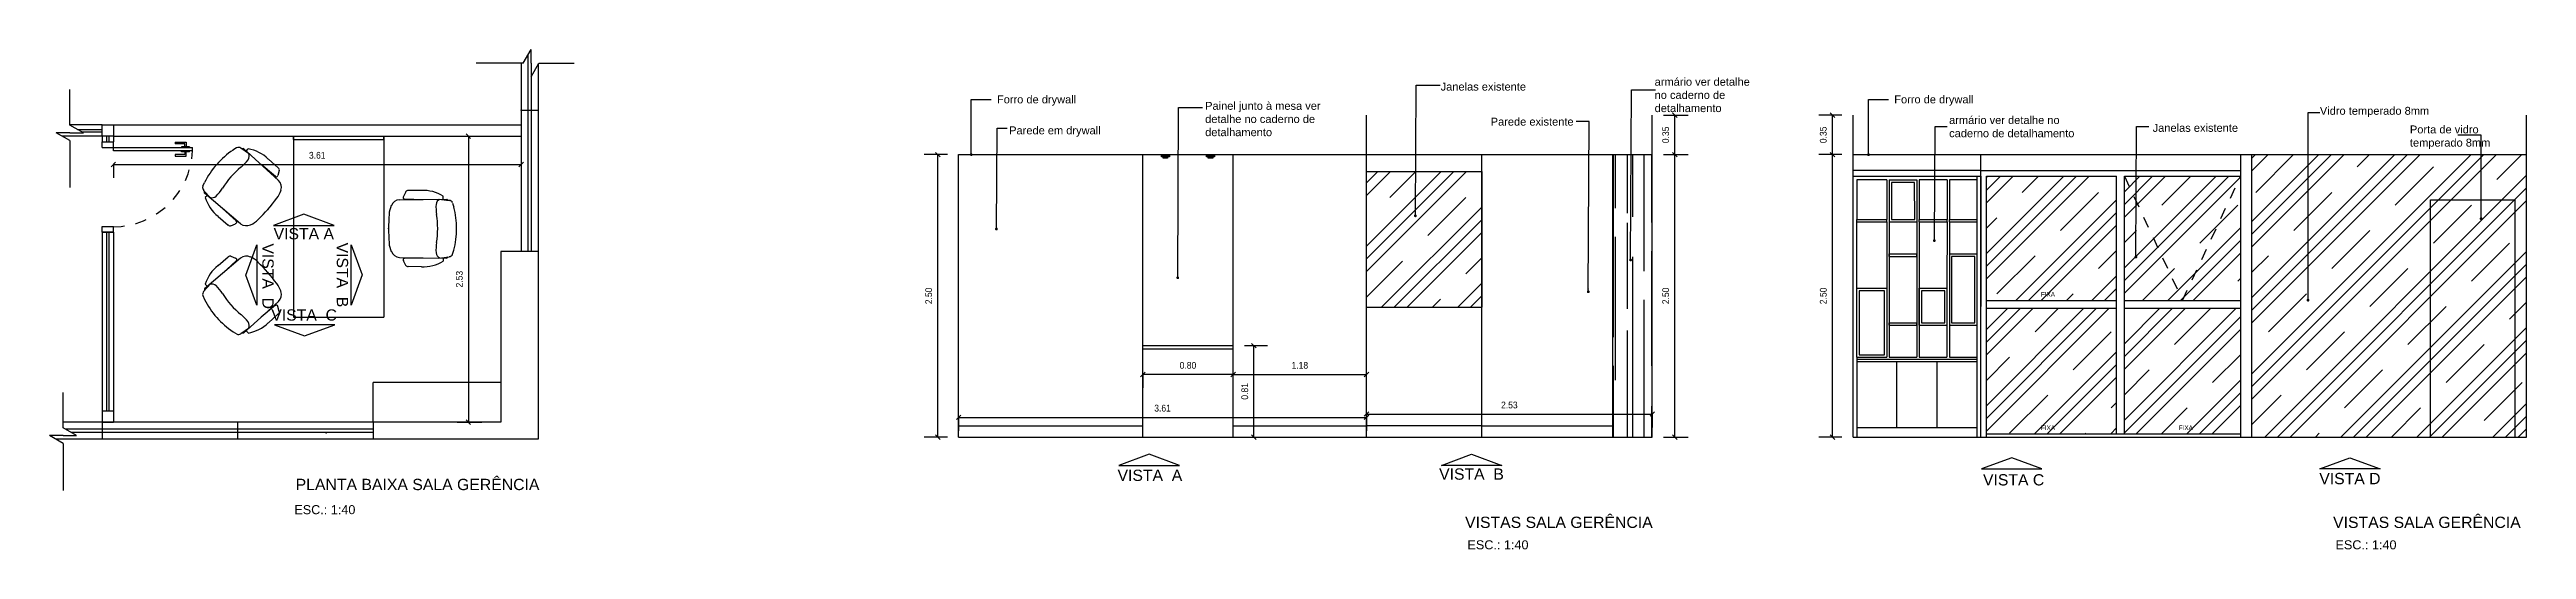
# Model space of a CAD drawing. Header units: millimetres. Extents: x 7034 to 7235, y -465 to -378.
# Drawn here: x 7088.23 to 7110.16, y -391.69 to -387.27 of the extents above; entities that cross this region are included whole.
import ezdxf

# ---------------------------------------------------------------- set-up
doc = ezdxf.new("R2010")
doc.units = ezdxf.units.MM
doc.header["$LTSCALE"] = 0.005
doc.linetypes.add('CONTINUO', pattern=[0])
doc.linetypes.add('DASHED', pattern=[19.05, 12.7, -6.35])
doc.layers.get('0').update_dxf_attribs({"linetype": 'CONTINUO'})
doc.layers.get('DEFPOINTS').update_dxf_attribs({"linetype": 'CONTINUO', "lineweight": 15})
for name, color, linetype in [('- COTAS', 12, 'Continuous'), ('.DETALHES PRETO', 250, 'Continuous'), ('0-COTAS', 12, 'Continuous'), ('252', 252, 'Continuous'), ('ARQ-PEITORIAL', 4, 'Continuous'), ('ARQ-TEXTO', 3, 'Continuous'), ('ARQ_ALVENARIA', 6, 'Continuous'), ('ARQ_ESQUADRIA', 5, 'Continuous'), ('ARQ_JANELAALTA', 150, 'DASHED'), ('ARQ_TXT_AMBIENTE', 3, 'Continuous'), ('DETALHES', 4, 'Continuous'), ('JANELA', 10, 'Continuous'), ('LL_DETALHES PRETO', 250, 'Continuous'), ('NN_COTA', 1, 'Continuous'), ('NN_GESSO', 5, 'Continuous')]:
    doc.layers.add(name, color=color, linetype=linetype)
doc.layers.add('0-LAYOUT', color=250, linetype='Continuous', lineweight=25)
doc.layers.add('TEXTO', color=7, linetype='Continuous', lineweight=15)
doc.styles.add('50', font='ARIALN.TTF', dxfattribs={"height": 0.1})
doc.styles.add('ARQ', font='arial.ttf', dxfattribs={"width": 0.9})
doc.styles.add('R80-20', font='simplex.shx', dxfattribs={"height": 0.04})
doc.styles.get("Standard").update_dxf_attribs({"font": 'arial.ttf'})
doc.dimstyles.new('1-40', dxfattribs={"dimtxt": 0.06, "dimasz": 0.04, "dimexe": 0.1195, "dimexo": 0.1, "dimgap": 0.05, "dimtad": 1, "dimzin": 0, "dimdsep": 46, "dimtxsty": 'ARQ', "dimblk": 'OBLIQUE', "dimcen": 0.09, "dimclrd": 1, "dimclre": 1, "dimclrt": 7, "dimadec": 0, "dimazin": 0, "dimtm": 1e-09, "dimtfac": 1, "dimtofl": 0, "dimtmove": 0, "dimatfit": 3, "dimfxl": 0.1, "dimfxlon": 1, "dimtolj": 1, "dimtzin": 0, "dimlwd": -1, "dimlwe": -1, "dimarcsym": 0})
doc.dimstyles.new('50', dxfattribs={"dimscale": 0, "dimtxt": 0.1, "dimasz": 0.025, "dimexe": 0.05, "dimexo": 0.05, "dimgap": 0.01, "dimtad": 1, "dimdec": 0, "dimlfac": 100, "dimzin": 0, "dimdsep": 46, "dimtxsty": '50', "dimblk": 'DOT', "dimcen": 0.02, "dimclrd": 1, "dimclre": 1, "dimclrt": 7, "dimadec": 0, "dimazin": 0, "dimtfac": 1, "dimtdec": 0, "dimtofl": 0, "dimtmove": 2, "dimatfit": 2, "dimldrblk": 'DOT', "dimfxl": 0.05, "dimtolj": 1, "dimtzin": 0, "dimlwd": -1, "dimarcsym": 0})

msp = doc.modelspace()

# ---------------------------------------------------------------- texts
at = {"color": 1, "char_height": 0.09975, "width": 0.67765, "attachment_point": 1, "style": 'R80-20'}
for s, insert in [('\\pi0.07186;{\\fArial|b0|i0|c0|p34;VISTA A}', (7090.144, -388.847)), ('\\pi0.05151;{\\fArial|b0|i0|c0|p34;VISTA  C}', (7090.144, -389.566)), ('\\pi0.0525;{\\fArial|b0|i0|c0|p34;VISTA  A}', (7097.634, -390.985)), ('\\pi0.05631;{\\fArial|b0|i0|c0|p34;VISTA  B}', (7100.477, -390.974)), ('\\pi0.07087;{\\fArial|b0|i0|c0|p34;VISTA C}', (7105.277, -391.025)), ('\\pi0.07182;{\\fArial|b0|i0|c0|p34;VISTA D}', (7108.253, -391.014))]:
    msp.add_mtext(s, dxfattribs=dict(at, insert=insert))
at = {"color": 1, "char_height": 0.09975, "width": 0.67765, "attachment_point": 1, "rotation": 270, "style": 'R80-20'}
for s, insert in [('\\pi0.05631;{\\fArial|b0|i0|c0|p34;VISTA  B}', (7090.875, -388.919)), ('\\pi0.05246;{\\fArial|b0|i0|c0|p34;VISTA  D}', (7090.216, -388.93))]:
    msp.add_mtext(s, dxfattribs=dict(at, insert=insert))
at = {"layer": 'ARQ_TXT_AMBIENTE', "char_height": 0.07, "attachment_point": 1}
for s, width, gutter_width, heights, insert in [('Janelas existente', 1.10448, 0.1, [0.399], (7100.547, -387.56)), ('armário ver detalhe\\Pno caderno de \\Pdetalhamento', 0.88704, 0, [0.603], (7102.441, -387.517)), ('Forro de drywall', 0.75461, 0, [0.288], (7096.619, -387.673)), ('Painel junto à mesa ver detalhe no caderno de \\Pdetalhamento', 1.05604, 0, [0.42], (7098.462, -387.73)), ('\\pi0.61572;Parede existente', 1.33802, 0.1, [0.445], (7100.374, -387.87)), ('Forro de drywall', 0.75461, 0, [0.288], (7104.562, -387.673)), ('armário ver detalhe no caderno de detalhamento', 1.2466, 0.1, [0.399], (7105.048, -387.856)), ('Vidro temperado 8mm', 1.20615, 0, [0.332], (7108.33, -387.774)), ('Parede em drywall', 1.01599, 0.1, [0.336], (7096.727, -387.947)), ('Janelas existente', 1.10448, 0.1, [0.399], (7106.85, -387.925)), ('Porta de vidro temperado 8mm', 0.75476, 0, [0.332], (7109.127, -387.939))]:
    msp.add_mtext_dynamic_manual_height_columns(s, width=width, gutter_width=gutter_width, heights=heights, dxfattribs=dict(at, insert=insert))
at = {"layer": 'ARQ_TXT_AMBIENTE', "char_height": 0.04, "width": 0.82452, "attachment_point": 1}
for insert in [(7105.861, -389.414), (7105.861, -390.594), (7107.081, -390.594)]:
    msp.add_mtext('FIXA', dxfattribs=dict(at, insert=insert))
at = {"layer": 'TEXTO', "attachment_point": 1}
for s, insert, char_height in [('PLANTA BAIXA SALA GERÊNCIA', (7090.411, -391.066), 0.1), ('ESC.: 1:40', (7090.399, -391.299), 0.08), ('VISTAS SALA GERÊNCIA', (7100.763, -391.401), 0.1), ('VISTAS SALA GERÊNCIA', (7108.447, -391.401), 0.1), ('ESC.: 1:40', (7100.784, -391.61), 0.08), ('ESC.: 1:40', (7108.468, -391.61), 0.08)]:
    msp.add_mtext_dynamic_manual_height_columns(s, width=3.13121, gutter_width=12.5, heights=[0], dxfattribs=dict(at, insert=insert, char_height=char_height))

# ---------------------------------------------------------------- blocks, each defined once
blk = doc.blocks.new('seta')
at = {"layer": 'NN_COTA', "transparency": 33554549}
h = blk.add_hatch(dxfattribs=at)
h.set_pattern_fill('ANGLE', color=256)
h.set_pattern_definition([(0, (-0.006, 0.008), (0, 6.985), [5.08, -1.905]), (90, (-0.006, 0.008), (-6.985, 4e-16), [5.08, -1.905])])
h.paths.add_polyline_path([(17.271, -37.747), (17.539, -37.846), (17.806, -37.747)])
at = {"layer": 'NN_COTA'}
blk.add_lwpolyline([(17.271, -37.747), (17.806, -37.747), (17.539, -37.846), (17.271, -37.747)], dxfattribs=at)
blk = doc.blocks.new('_DOT')
at = {"color": 0, "linetype": 'ByBlock'}
blk.add_line((-0.5, 0), (-1, 0), dxfattribs=at)
at = {"color": 0, "linetype": 'ByBlock', "const_width": 0.5}
blk.add_lwpolyline([(-0.25, 0, 1), (0.25, 0, 1)], format="xyb", close=True, dxfattribs=at)
blk = doc.blocks.new('DOT')
at = {"layer": 'ARQ-TEXTO', "color": 0, "linetype": 'ByBlock'}
blk.add_line((-0.5, 0), (-1, 0), dxfattribs=at)
at = {"layer": 'ARQ-TEXTO', "color": 0, "linetype": 'ByBlock', "const_width": 0.5}
blk.add_lwpolyline([(-0.25, 0, 1), (0.25, 0, 1)], format="xyb", close=True, dxfattribs=at)
blk = doc.blocks.new('_OBLIQUE')
at = {"color": 0, "linetype": 'ByBlock'}
blk.add_line((-0.5, -0.5), (0.5, 0.5), dxfattribs=at)
blk = doc.blocks.new('*D24')
at = {"layer": '- COTAS', "color": 1, "transparency": 16777216}
for p, q in [((7096.18, -388.197), (7095.976, -388.197)), ((7096.096, -390.697), (7096.096, -388.197)), ((7096.18, -390.697), (7095.976, -390.697))]:
    blk.add_line(p, q, dxfattribs=at)
at = {"layer": 'DEFPOINTS', "color": 0, "transparency": 16777216}
for p in [(7096.096, -388.197), (7096.28, -388.197), (7096.28, -390.697)]:
    blk.add_point(p, dxfattribs=at)
at = {"layer": '- COTAS', "color": 1, "transparency": 16777216, "xscale": 0.04, "yscale": 0.04, "zscale": 0.04}
for p, rotation in [((7096.096, -388.197), 90), ((7096.096, -390.697), 270)]:
    blk.add_blockref('_OBLIQUE', p, dxfattribs=dict(at, rotation=rotation))
at = {"layer": '- COTAS', "color": 7, "transparency": 16777216, "insert": (7096.015, -389.447), "char_height": 0.06, "attachment_point": 5, "rotation": 90, "style": 'ARQ'}
blk.add_mtext('\\A1;2.50', dxfattribs=at)
blk = doc.blocks.new('*D25')
at = {"layer": '- COTAS', "color": 1, "transparency": 16777216}
for p, q in [((7098.71, -390.142), (7098.71, -390.023)), ((7099.89, -390.142), (7099.89, -390.023)), ((7098.71, -390.142), (7099.89, -390.142))]:
    blk.add_line(p, q, dxfattribs=at)
at = {"layer": 'DEFPOINTS', "color": 0, "transparency": 16777216}
for p in [(7098.71, -390.229), (7099.89, -390.142), (7099.89, -390.229)]:
    blk.add_point(p, dxfattribs=at)
at = {"layer": '- COTAS', "color": 1, "transparency": 16777216, "xscale": 0.04, "yscale": 0.04, "zscale": 0.04, "rotation": 180}
blk.add_blockref('_OBLIQUE', (7098.71, -390.142), dxfattribs=at)
at = {"layer": '- COTAS', "color": 1, "transparency": 16777216, "xscale": 0.04, "yscale": 0.04, "zscale": 0.04}
blk.add_blockref('_OBLIQUE', (7099.89, -390.142), dxfattribs=at)
at = {"layer": '- COTAS', "color": 7, "transparency": 16777216, "insert": (7099.3, -390.062), "char_height": 0.06, "attachment_point": 5, "style": 'ARQ'}
blk.add_mtext('\\A1;1.18', dxfattribs=at)
blk = doc.blocks.new('*D26')
at = {"layer": '- COTAS', "color": 1, "transparency": 16777216}
for p, q in [((7098.71, -390.142), (7098.71, -390.023)), ((7097.91, -390.142), (7097.91, -390.262)), ((7098.71, -390.142), (7097.91, -390.142))]:
    blk.add_line(p, q, dxfattribs=at)
at = {"layer": 'DEFPOINTS', "color": 0, "transparency": 16777216}
for p in [(7097.91, -390.142), (7097.91, -390.142), (7098.71, -390.142)]:
    blk.add_point(p, dxfattribs=at)
at = {"layer": '- COTAS', "color": 1, "transparency": 16777216, "xscale": 0.04, "yscale": 0.04, "zscale": 0.04, "rotation": 180}
blk.add_blockref('_OBLIQUE', (7097.91, -390.142), dxfattribs=at)
at = {"layer": '- COTAS', "color": 1, "transparency": 16777216, "xscale": 0.04, "yscale": 0.04, "zscale": 0.04}
blk.add_blockref('_OBLIQUE', (7098.71, -390.142), dxfattribs=at)
at = {"layer": '- COTAS', "color": 7, "transparency": 16777216, "insert": (7098.31, -390.062), "char_height": 0.06, "attachment_point": 5, "style": 'ARQ'}
blk.add_mtext('\\A1;0.80', dxfattribs=at)
blk = doc.blocks.new('*D27')
at = {"layer": '- COTAS', "color": 1, "transparency": 16777216}
for p, q in [((7098.81, -389.887), (7099.013, -389.887)), ((7098.893, -390.697), (7098.893, -389.887)), ((7098.81, -390.697), (7099.013, -390.697))]:
    blk.add_line(p, q, dxfattribs=at)
at = {"layer": 'DEFPOINTS', "color": 0, "transparency": 16777216}
for p in [(7098.71, -389.887), (7098.893, -389.887), (7098.71, -390.697)]:
    blk.add_point(p, dxfattribs=at)
at = {"layer": '- COTAS', "color": 1, "transparency": 16777216, "xscale": 0.04, "yscale": 0.04, "zscale": 0.04}
for p, rotation in [((7098.893, -389.887), 90), ((7098.893, -390.697), 270)]:
    blk.add_blockref('_OBLIQUE', p, dxfattribs=dict(at, rotation=rotation))
at = {"layer": '- COTAS', "color": 7, "transparency": 16777216, "insert": (7098.813, -390.292), "char_height": 0.06, "attachment_point": 5, "rotation": 90, "style": 'ARQ'}
blk.add_mtext('\\A1;0.81', dxfattribs=at)
blk = doc.blocks.new('ARFTFEDRT')
h = blk.add_hatch(color=252)
h.dxf.hatch_style = 1
h.set_gradient(color1=(132, 132, 132), tint=1, name='CURVED')
h.paths.add_polyline_path([(-277.601, -214.581), (-277.671, -214.581), (-277.671, -214.601), (-277.601, -214.601)])
h = blk.add_hatch(color=32)
h.dxf.hatch_style = 1
h.set_gradient(color1=(204, 102, 0), color2=(255, 255, 127), tint=1, name='CURVED')
h.paths.add_polyline_path([(-277.616, -214.601), (-277.656, -214.601), (-277.656, -214.613), (-277.616, -214.613)])
blk.add_lwpolyline([(-277.671, -214.581), (-277.601, -214.581), (-277.601, -214.601), (-277.671, -214.601)], close=True)
blk.add_lwpolyline([(-277.616, -214.601), (-277.616, -214.613), (-277.656, -214.613), (-277.656, -214.601)])
blk = doc.blocks.new('*D28')
at = {"layer": '- COTAS', "color": 1, "transparency": 16777216}
for p, q in [((7104.099, -388.197), (7103.895, -388.197)), ((7104.015, -390.697), (7104.015, -388.197)), ((7104.099, -390.697), (7103.895, -390.697))]:
    blk.add_line(p, q, dxfattribs=at)
at = {"layer": 'DEFPOINTS', "color": 0, "transparency": 16777216}
for p in [(7104.015, -388.197), (7104.199, -388.197), (7104.199, -390.697)]:
    blk.add_point(p, dxfattribs=at)
at = {"layer": '- COTAS', "color": 1, "transparency": 16777216, "xscale": 0.04, "yscale": 0.04, "zscale": 0.04}
for p, rotation in [((7104.015, -388.197), 90), ((7104.015, -390.697), 270)]:
    blk.add_blockref('_OBLIQUE', p, dxfattribs=dict(at, rotation=rotation))
at = {"layer": '- COTAS', "color": 7, "transparency": 16777216, "insert": (7103.934, -389.447), "char_height": 0.06, "attachment_point": 5, "rotation": 90, "style": 'ARQ'}
blk.add_mtext('\\A1;2.50', dxfattribs=at)
blk = doc.blocks.new('*D29')
at = {"layer": '- COTAS', "color": 1, "transparency": 16777216}
for p, q in [((7104.099, -387.847), (7103.895, -387.847)), ((7104.015, -388.197), (7104.015, -387.847)), ((7104.099, -388.197), (7103.895, -388.197))]:
    blk.add_line(p, q, dxfattribs=at)
at = {"layer": 'DEFPOINTS', "color": 0, "transparency": 16777216}
for p in [(7104.015, -387.847), (7104.199, -387.847), (7104.199, -388.197)]:
    blk.add_point(p, dxfattribs=at)
at = {"layer": '- COTAS', "color": 1, "transparency": 16777216, "xscale": 0.04, "yscale": 0.04, "zscale": 0.04}
for p, rotation in [((7104.015, -387.847), 90), ((7104.015, -388.197), 270)]:
    blk.add_blockref('_OBLIQUE', p, dxfattribs=dict(at, rotation=rotation))
at = {"layer": '- COTAS', "color": 7, "transparency": 16777216, "insert": (7103.934, -388.022), "char_height": 0.06, "attachment_point": 5, "rotation": 90, "style": 'ARQ'}
blk.add_mtext('\\A1;0.35', dxfattribs=at)
blk = doc.blocks.new('*D139')
at = {"layer": '- COTAS', "color": 1, "transparency": 16777216}
for p, q in [((7091.84, -388.034), (7092.06, -388.034)), ((7091.94, -388.034), (7091.94, -390.564)), ((7091.84, -390.564), (7092.06, -390.564))]:
    blk.add_line(p, q, dxfattribs=at)
at = {"layer": 'DEFPOINTS', "color": 0, "transparency": 16777216}
for p in [(7091.608, -388.034), (7091.662, -390.564), (7091.94, -390.564)]:
    blk.add_point(p, dxfattribs=at)
at = {"layer": '- COTAS', "color": 1, "transparency": 16777216, "xscale": 0.04, "yscale": 0.04, "zscale": 0.04}
for p, rotation in [((7091.94, -388.034), 90), ((7091.94, -390.564), 270)]:
    blk.add_blockref('_OBLIQUE', p, dxfattribs=dict(at, rotation=rotation))
at = {"layer": '- COTAS', "color": 7, "transparency": 16777216, "insert": (7091.86, -389.299), "char_height": 0.06, "attachment_point": 5, "rotation": 90, "style": 'ARQ'}
blk.add_mtext('\\A1;2.53', dxfattribs=at)
blk = doc.blocks.new('*D140')
at = {"layer": '- COTAS', "color": 1, "transparency": 16777216}
for p, q in [((7088.797, -388.284), (7088.797, -388.403)), ((7088.797, -388.284), (7092.407, -388.284)), ((7092.407, -388.284), (7092.407, -388.403))]:
    blk.add_line(p, q, dxfattribs=at)
at = {"layer": 'DEFPOINTS', "color": 0, "transparency": 16777216}
for p in [(7088.797, -388.234), (7092.407, -388.221), (7092.407, -388.284)]:
    blk.add_point(p, dxfattribs=at)
at = {"layer": '- COTAS', "color": 1, "transparency": 16777216, "xscale": 0.04, "yscale": 0.04, "zscale": 0.04, "rotation": 180}
blk.add_blockref('_OBLIQUE', (7088.797, -388.284), dxfattribs=at)
at = {"layer": '- COTAS', "color": 1, "transparency": 16777216, "xscale": 0.04, "yscale": 0.04, "zscale": 0.04}
blk.add_blockref('_OBLIQUE', (7092.407, -388.284), dxfattribs=at)
at = {"layer": '- COTAS', "color": 7, "transparency": 16777216, "insert": (7090.602, -388.203), "char_height": 0.06, "attachment_point": 5, "style": 'ARQ'}
blk.add_mtext('\\A1;3.61', dxfattribs=at)
blk = doc.blocks.new('*D141')
at = {"layer": '- COTAS', "color": 1, "transparency": 16777216}
for p, q in [((7096.28, -390.522), (7096.28, -390.642)), ((7096.28, -390.522), (7099.89, -390.522)), ((7099.89, -390.522), (7099.89, -390.642))]:
    blk.add_line(p, q, dxfattribs=at)
at = {"layer": 'DEFPOINTS', "color": 0, "transparency": 16777216}
for p in [(7096.28, -390.492), (7099.89, -390.463), (7099.89, -390.522)]:
    blk.add_point(p, dxfattribs=at)
at = {"layer": '- COTAS', "color": 1, "transparency": 16777216, "xscale": 0.04, "yscale": 0.04, "zscale": 0.04, "rotation": 180}
blk.add_blockref('_OBLIQUE', (7096.28, -390.522), dxfattribs=at)
at = {"layer": '- COTAS', "color": 1, "transparency": 16777216, "xscale": 0.04, "yscale": 0.04, "zscale": 0.04}
blk.add_blockref('_OBLIQUE', (7099.89, -390.522), dxfattribs=at)
at = {"layer": '- COTAS', "color": 7, "transparency": 16777216, "insert": (7098.085, -390.441), "char_height": 0.06, "attachment_point": 5, "style": 'ARQ'}
blk.add_mtext('\\A1;3.61', dxfattribs=at)
blk = doc.blocks.new('*D142')
at = {"layer": '- COTAS', "color": 1, "transparency": 16777216}
for p, q in [((7099.89, -390.493), (7099.89, -390.613)), ((7099.89, -390.493), (7102.42, -390.493)), ((7102.42, -390.493), (7102.42, -390.613))]:
    blk.add_line(p, q, dxfattribs=at)
at = {"layer": 'DEFPOINTS', "color": 0, "transparency": 16777216}
for p in [(7099.89, -390.493), (7102.42, -390.493), (7102.42, -390.493)]:
    blk.add_point(p, dxfattribs=at)
at = {"layer": '- COTAS', "color": 1, "transparency": 16777216, "xscale": 0.04, "yscale": 0.04, "zscale": 0.04, "rotation": 180}
blk.add_blockref('_OBLIQUE', (7099.89, -390.493), dxfattribs=at)
at = {"layer": '- COTAS', "color": 1, "transparency": 16777216, "xscale": 0.04, "yscale": 0.04, "zscale": 0.04}
blk.add_blockref('_OBLIQUE', (7102.42, -390.493), dxfattribs=at)
at = {"layer": '- COTAS', "color": 7, "transparency": 16777216, "insert": (7101.155, -390.413), "char_height": 0.06, "attachment_point": 5, "style": 'ARQ'}
blk.add_mtext('\\A1;2.53', dxfattribs=at)
blk = doc.blocks.new('*D149')
at = {"layer": '- COTAS', "color": 1, "transparency": 16777216}
for p, q in [((7102.52, -388.197), (7102.739, -388.197)), ((7102.62, -390.697), (7102.62, -388.197)), ((7102.52, -390.697), (7102.739, -390.697))]:
    blk.add_line(p, q, dxfattribs=at)
at = {"layer": 'DEFPOINTS', "color": 0, "transparency": 16777216}
for p in [(7102.42, -388.197), (7102.62, -388.197), (7102.42, -390.697)]:
    blk.add_point(p, dxfattribs=at)
at = {"layer": '- COTAS', "color": 1, "transparency": 16777216, "xscale": 0.04, "yscale": 0.04, "zscale": 0.04}
for p, rotation in [((7102.62, -388.197), 90), ((7102.62, -390.697), 270)]:
    blk.add_blockref('_OBLIQUE', p, dxfattribs=dict(at, rotation=rotation))
at = {"layer": '- COTAS', "color": 7, "transparency": 16777216, "insert": (7102.539, -389.447), "char_height": 0.06, "attachment_point": 5, "rotation": 90, "style": 'ARQ'}
blk.add_mtext('\\A1;2.50', dxfattribs=at)
blk = doc.blocks.new('*D150')
at = {"layer": '- COTAS', "color": 1, "transparency": 16777216}
for p, q in [((7102.52, -387.847), (7102.739, -387.847)), ((7102.62, -388.197), (7102.62, -387.847)), ((7102.52, -388.197), (7102.739, -388.197))]:
    blk.add_line(p, q, dxfattribs=at)
at = {"layer": 'DEFPOINTS', "color": 0, "transparency": 16777216}
for p in [(7102.42, -387.847), (7102.62, -387.847), (7102.42, -388.197)]:
    blk.add_point(p, dxfattribs=at)
at = {"layer": '- COTAS', "color": 1, "transparency": 16777216, "xscale": 0.04, "yscale": 0.04, "zscale": 0.04}
for p, rotation in [((7102.62, -387.847), 90), ((7102.62, -388.197), 270)]:
    blk.add_blockref('_OBLIQUE', p, dxfattribs=dict(at, rotation=rotation))
at = {"layer": '- COTAS', "color": 7, "transparency": 16777216, "insert": (7102.539, -388.022), "char_height": 0.06, "attachment_point": 5, "rotation": 90, "style": 'ARQ'}
blk.add_mtext('\\A1;0.35', dxfattribs=at)

# ---------------------------------------------------------------- dimensions: what is measured, and where the dimension line sits
at = {"layer": '- COTAS'}
for base, p1, p2, picture, middle in [((7102.62, -387.847), (7102.42, -388.197), (7102.42, -387.847), '*D150', (7102.539, -388.022)), ((7104.015, -387.847), (7104.199, -388.197), (7104.199, -387.847), '*D29', (7103.934, -388.022)), ((7091.94, -390.564), (7091.608, -388.034), (7091.662, -390.564), '*D139', (7091.86, -389.299)), ((7096.096, -388.197), (7096.28, -390.697), (7096.28, -388.197), '*D24', (7096.015, -389.447)), ((7102.62, -388.197), (7102.42, -390.697), (7102.42, -388.197), '*D149', (7102.539, -389.447)), ((7104.015, -388.197), (7104.199, -390.697), (7104.199, -388.197), '*D28', (7103.934, -389.447)), ((7098.893, -389.887), (7098.71, -390.697), (7098.71, -389.887), '*D27', (7098.813, -390.292))]:
    dim = msp.add_linear_dim(base=base, p1=p1, p2=p2, angle=90, dimstyle='1-40', dxfattribs=at)
    dim.commit()
    dim.dimension.update_dxf_attribs({"geometry": picture, "text_midpoint": middle})
for base, p1, p2, picture, middle in [((7092.407, -388.284), (7088.797, -388.234), (7092.407, -388.221), '*D140', (7090.602, -388.203)), ((7097.91, -390.142), (7098.71, -390.142), (7097.91, -390.142), '*D26', (7098.31, -390.062)), ((7099.89, -390.142), (7098.71, -390.229), (7099.89, -390.229), '*D25', (7099.3, -390.062)), ((7099.89, -390.522), (7096.28, -390.492), (7099.89, -390.463), '*D141', (7098.085, -390.441)), ((7102.42, -390.493), (7099.89, -390.493), (7102.42, -390.493), '*D142', (7101.155, -390.413))]:
    dim = msp.add_linear_dim(base=base, p1=p1, p2=p2, dimstyle='1-40', dxfattribs=at)
    dim.commit()
    dim.dimension.update_dxf_attribs({"geometry": picture, "text_midpoint": middle})

# ---------------------------------------------------------------- hatches: boundary and pattern name
at = {"layer": '.DETALHES PRETO'}
h = msp.add_hatch(dxfattribs=at)
h.set_pattern_fill('AR-RROOF', color=37, scale=0.01, angle=90)
h.paths.add_polyline_path([(7102.42, -388.197), (7102.07, -388.197), (7102.07, -390.697), (7102.42, -390.697)])
h = msp.add_hatch(dxfattribs=at)
h.set_pattern_fill('CLAY', color=256, scale=0.1, angle=45, style=0)
h.set_pattern_definition([(45, (6.28824, 5.81466), (-0.336759605, 0.336759605), []), (45, (6.2321, 5.8708), (-0.336759605, 0.336759605), []), (45, (6.176, 5.9269), (-0.336759605, 0.336759605), []), (45, (6.06373, 6.03917), (-0.336759605, 0.336759605), [0.47625, -0.3175])])
h.paths.add_polyline_path([(7109.309, -388.597), (7110.059, -388.597), (7110.059, -390.697), (7110.159, -390.697), (7110.159, -388.197), (7107.729, -388.197), (7107.729, -390.697), (7109.309, -390.697)])
h.paths.add_polyline_path([(7110.059, -388.597), (7109.309, -388.597), (7109.309, -390.697), (7110.059, -390.697)], flags=17)
h = msp.add_hatch(dxfattribs=at)
h.set_pattern_fill('CLAY', color=256, scale=0.1, angle=45, style=0)
h.set_pattern_definition([(45, (-5.4195, -7.02883), (-0.336759605, 0.336759605), []), (45, (-5.4756, -6.9727), (-0.336759605, 0.336759605), []), (45, (-5.53174, -6.9166), (-0.336759605, 0.336759605), []), (45, (-5.644, -6.80433), (-0.336759605, 0.336759605), [0.47625, -0.3175])])
h.paths.add_polyline_path([(7100.91, -388.347), (7099.89, -388.347), (7099.89, -389.547), (7100.91, -389.547)])
h = msp.add_hatch(dxfattribs=at)
h.set_pattern_fill('CLAY', color=256, scale=0.1, angle=45, style=0)
h.set_pattern_definition([(45, (7.58893, 5.81466), (-0.336759605, 0.336759605), []), (45, (7.5328, 5.8708), (-0.336759605, 0.336759605), []), (45, (7.47668, 5.9269), (-0.336759605, 0.336759605), []), (45, (7.3644, 6.03917), (-0.336759605, 0.336759605), [0.47625, -0.3175])])
h.paths.add_polyline_path([(7106.529, -388.387), (7105.379, -388.387), (7105.379, -389.487), (7106.529, -389.487)])
h.paths.add_polyline_path([(7106.529, -389.557), (7105.379, -389.557), (7105.379, -390.667), (7106.529, -390.667)])
h.paths.add_polyline_path([(7107.629, -389.557), (7106.599, -389.557), (7106.599, -390.667), (7107.629, -390.667)])
h.paths.add_polyline_path([(7107.629, -388.387), (7106.599, -388.387), (7107.114, -389.487)])
h.paths.add_polyline_path([(7106.599, -388.387), (7106.599, -389.487), (7107.114, -389.487)])
h.paths.add_polyline_path([(7107.629, -388.387), (7107.114, -389.487), (7107.629, -389.487)])
h.paths.add_polyline_path([(7105.847, -389.476), (7105.991, -389.476), (7105.991, -389.393), (7105.847, -389.393)], flags=24)
h.paths.add_polyline_path([(7105.847, -390.656), (7105.991, -390.656), (7105.991, -390.573), (7105.847, -390.573)], flags=24)
h.paths.add_polyline_path([(7107.067, -390.656), (7107.211, -390.656), (7107.211, -390.573), (7107.067, -390.573)], flags=24)

# ---------------------------------------------------------------- linework, layer by layer
at = {"layer": '0-LAYOUT', "linetype": 'ByBlock'}
for p, q in [((7090.392, -388.064), (7090.392, -388.034)), ((7090.392, -388.034), (7090.392, -389.634)), ((7090.392, -388.064), (7091.192, -388.064)), ((7091.192, -388.064), (7091.192, -388.034)), ((7091.192, -388.034), (7091.192, -389.634)), ((7089.888, -388.137), (7089.856, -388.157)), ((7090.003, -388.192), (7089.925, -388.139)), ((7089.949, -388.144), (7089.933, -388.145)), ((7090.26, -388.425), (7089.949, -388.144)), ((7089.973, -388.165), (7089.991, -388.146)), ((7090.231, -388.391), (7090.105, -388.284)), ((7090.169, -388.236), (7090.257, -388.314)), ((7097.91, -390.697), (7097.91, -388.197)), ((7098.71, -390.697), (7098.71, -388.197)), ((7105.329, -390.697), (7105.329, -388.197)), ((7089.59, -388.477), (7089.605, -388.443)), ((7089.659, -388.583), (7089.596, -388.514)), ((7089.605, -388.537), (7089.603, -388.521)), ((7089.923, -388.809), (7089.605, -388.537)), ((7090.266, -388.337), (7090.253, -388.381)), ((7091.385, -388.526), (7091.365, -388.567)), ((7091.524, -388.514), (7091.406, -388.515)), ((7105.329, -388.337), (7104.199, -388.337)), ((7104.199, -390.697), (7104.199, -388.337)), ((7104.199, -388.387), (7105.296, -388.387)), ((7104.497, -388.421), (7104.231, -388.421)), ((7104.231, -388.421), (7104.231, -388.771)), ((7104.497, -388.421), (7104.497, -388.771)), ((7104.517, -388.421), (7104.763, -388.421)), ((7104.517, -388.421), (7104.517, -389.076)), ((7104.742, -388.443), (7104.537, -388.443)), ((7104.537, -388.443), (7104.539, -388.771)), ((7104.743, -388.771), (7104.742, -388.443)), ((7104.763, -388.421), (7104.763, -388.771)), ((7105.03, -388.421), (7104.784, -388.421)), ((7104.784, -388.421), (7104.784, -388.771)), ((7105.03, -388.421), (7105.03, -388.771)), ((7105.296, -388.421), (7105.05, -388.421)), ((7105.05, -388.421), (7105.05, -388.771)), ((7105.296, -388.387), (7105.328, -388.387)), ((7105.296, -388.421), (7105.296, -388.387)), ((7105.296, -388.771), (7105.296, -388.387)), ((7105.328, -388.387), (7105.33, -388.387)), ((7105.329, -388.337), (7107.629, -388.337)), ((7105.33, -390.697), (7105.333, -388.387)), ((7105.379, -390.697), (7105.379, -388.387)), ((7105.379, -388.387), (7106.529, -388.387)), ((7106.529, -390.667), (7106.529, -388.387)), ((7106.599, -390.667), (7106.599, -388.387)), ((7106.599, -388.387), (7107.629, -388.387)), ((7089.629, -388.558), (7089.611, -388.577)), ((7089.724, -388.743), (7089.813, -388.82)), ((7089.885, -388.784), (7089.764, -388.673)), ((7091.331, -388.596), (7091.749, -388.59)), ((7091.375, -388.589), (7091.539, -388.593)), ((7091.678, -388.591), (7091.77, -388.602)), ((7091.717, -388.59), (7091.717, -388.564)), ((7091.749, -388.59), (7091.761, -388.601)), ((7091.8, -388.625), (7091.811, -388.661)), ((7089.836, -388.826), (7089.878, -388.808)), ((7104.231, -388.793), (7104.231, -388.771)), ((7104.231, -388.771), (7104.233, -388.771)), ((7104.233, -388.793), (7104.231, -388.793)), ((7104.231, -389.38), (7104.231, -388.793)), ((7104.233, -388.771), (7104.497, -388.771)), ((7104.233, -388.793), (7104.497, -388.793)), ((7104.497, -388.793), (7104.497, -388.771)), ((7104.497, -388.793), (7104.497, -389.38)), ((7104.517, -388.793), (7104.763, -388.793)), ((7104.518, -388.793), (7104.52, -388.793)), ((7104.521, -388.793), (7104.52, -388.793)), ((7104.539, -388.771), (7104.541, -388.771)), ((7104.541, -388.771), (7104.743, -388.771)), ((7104.763, -388.771), (7104.763, -388.793)), ((7104.763, -388.793), (7104.763, -389.076)), ((7104.784, -388.793), (7104.783, -389.989)), ((7104.784, -388.793), (7104.784, -388.771)), ((7104.784, -388.771), (7105.03, -388.771)), ((7104.784, -388.793), (7105.03, -388.793)), ((7105.03, -388.793), (7105.029, -389.38)), ((7105.03, -388.793), (7105.03, -388.771)), ((7105.05, -388.793), (7105.05, -388.771)), ((7105.05, -388.771), (7105.052, -388.771)), ((7105.052, -388.793), (7105.05, -388.793)), ((7105.05, -388.793), (7105.05, -389.989)), ((7105.052, -388.771), (7105.296, -388.771)), ((7105.052, -388.793), (7105.296, -388.793)), ((7105.296, -388.793), (7105.296, -388.771)), ((7105.296, -389.076), (7105.296, -388.793)), ((7089.923, -389.112), (7089.605, -389.384)), ((7089.724, -389.178), (7089.813, -389.101)), ((7089.885, -389.137), (7089.764, -389.248)), ((7089.836, -389.095), (7089.878, -389.113)), ((7091.331, -389.107), (7091.749, -389.112)), ((7091.385, -389.177), (7091.365, -389.136)), ((7091.375, -389.113), (7091.539, -389.11)), ((7091.524, -389.189), (7091.406, -389.188)), ((7091.678, -389.112), (7091.77, -389.101)), ((7091.717, -389.112), (7091.717, -389.139)), ((7091.749, -389.112), (7091.761, -389.101)), ((7091.8, -389.078), (7091.811, -389.042)), ((7104.517, -389.097), (7104.517, -389.076)), ((7104.517, -389.076), (7104.517, -389.076)), ((7104.517, -389.076), (7104.52, -389.076)), ((7104.517, -389.076), (7104.517, -389.097)), ((7104.517, -389.097), (7104.517, -389.097)), ((7104.517, -389.097), (7104.52, -389.097)), ((7104.517, -389.097), (7104.517, -389.685)), ((7104.52, -389.076), (7104.763, -389.076)), ((7104.52, -389.097), (7104.763, -389.097)), ((7104.763, -389.076), (7104.763, -389.076)), ((7104.763, -389.097), (7104.763, -389.076)), ((7104.763, -389.076), (7104.763, -389.097)), ((7104.763, -389.097), (7104.763, -389.097)), ((7104.763, -389.097), (7104.763, -389.685)), ((7105.05, -389.076), (7105.052, -389.076)), ((7105.052, -389.076), (7105.296, -389.076)), ((7105.275, -389.097), (7105.07, -389.097)), ((7105.07, -389.097), (7105.07, -389.685)), ((7105.275, -389.685), (7105.275, -389.097)), ((7105.296, -389.076), (7105.296, -389.076)), ((7105.296, -389.574), (7105.296, -389.076)), ((7089.659, -389.337), (7089.596, -389.407)), ((7089.605, -389.384), (7089.603, -389.4)), ((7089.629, -389.363), (7089.611, -389.343)), ((7104.231, -389.989), (7104.231, -389.38)), ((7104.231, -389.38), (7104.233, -389.38)), ((7104.233, -389.38), (7104.497, -389.38)), ((7104.253, -389.402), (7104.253, -389.968)), ((7104.255, -389.402), (7104.253, -389.402)), ((7104.476, -389.402), (7104.255, -389.402)), ((7104.476, -389.968), (7104.476, -389.402)), ((7104.497, -389.38), (7104.497, -389.989)), ((7104.783, -389.706), (7104.784, -389.38)), ((7104.784, -389.38), (7104.786, -389.38)), ((7104.786, -389.38), (7105.029, -389.38)), ((7104.806, -389.402), (7104.804, -389.402)), ((7104.804, -389.402), (7104.804, -389.685)), ((7105.01, -389.402), (7104.806, -389.402)), ((7105.009, -389.685), (7105.01, -389.402)), ((7105.029, -389.38), (7105.029, -389.706)), ((7089.59, -389.444), (7089.605, -389.478)), ((7090.26, -389.496), (7089.949, -389.776)), ((7090.231, -389.53), (7090.105, -389.636)), ((7090.169, -389.685), (7090.257, -389.607)), ((7090.266, -389.584), (7090.253, -389.54)), ((7090.392, -389.634), (7091.192, -389.634)), ((7105.296, -389.706), (7105.296, -389.574)), ((7105.379, -389.487), (7106.529, -389.487)), ((7105.379, -389.557), (7106.529, -389.557)), ((7106.599, -389.487), (7107.629, -389.487)), ((7106.599, -389.557), (7107.629, -389.557)), ((7089.888, -389.784), (7089.856, -389.764)), ((7090.003, -389.729), (7089.925, -389.782)), ((7089.949, -389.776), (7089.933, -389.776)), ((7089.973, -389.756), (7089.991, -389.775)), ((7104.517, -389.706), (7104.517, -389.685)), ((7104.517, -389.685), (7104.517, -389.706)), ((7104.517, -389.685), (7104.517, -389.685)), ((7104.517, -389.685), (7104.52, -389.685)), ((7104.517, -389.706), (7104.517, -389.989)), ((7104.517, -389.706), (7104.517, -389.706)), ((7104.517, -389.706), (7104.52, -389.706)), ((7104.52, -389.685), (7104.763, -389.685)), ((7104.52, -389.706), (7104.763, -389.706)), ((7104.763, -389.685), (7104.763, -389.685)), ((7104.763, -389.706), (7104.763, -389.685)), ((7104.763, -389.685), (7104.763, -389.706)), ((7104.763, -389.706), (7104.763, -389.706)), ((7104.763, -389.706), (7104.763, -389.989)), ((7104.783, -389.706), (7104.786, -389.706)), ((7104.786, -389.706), (7104.786, -389.706)), ((7104.786, -389.706), (7105.029, -389.706)), ((7104.804, -389.685), (7104.806, -389.685)), ((7104.806, -389.685), (7105.009, -389.685)), ((7105.029, -389.706), (7105.029, -389.989)), ((7105.05, -389.706), (7105.052, -389.706)), ((7105.052, -389.706), (7105.052, -389.706)), ((7105.052, -389.706), (7105.296, -389.706)), ((7105.07, -389.685), (7105.072, -389.685)), ((7105.072, -389.685), (7105.275, -389.685)), ((7105.296, -389.989), (7105.296, -389.706)), ((7104.231, -389.989), (7104.231, -390.007)), ((7104.231, -389.989), (7104.231, -389.989)), ((7104.231, -389.989), (7104.497, -389.989)), ((7104.231, -390.007), (7104.231, -390.028)), ((7104.231, -390.007), (7105.296, -390.007)), ((7104.231, -390.007), (7104.231, -390.007)), ((7104.231, -390.028), (7104.231, -390.611)), ((7104.231, -390.028), (7104.231, -390.028)), ((7104.231, -390.028), (7104.586, -390.028)), ((7104.253, -389.968), (7104.255, -389.968)), ((7104.255, -389.968), (7104.476, -389.968)), ((7104.517, -389.989), (7104.519, -389.989)), ((7104.519, -389.989), (7104.763, -389.989)), ((7104.586, -390.611), (7104.586, -390.028)), ((7104.586, -390.028), (7104.941, -390.028)), ((7104.783, -389.989), (7104.786, -389.989)), ((7104.786, -389.989), (7105.029, -389.989)), ((7104.941, -390.611), (7104.941, -390.028)), ((7104.941, -390.028), (7105.296, -390.028)), ((7105.05, -389.989), (7105.052, -389.989)), ((7105.052, -389.989), (7105.296, -389.989)), ((7105.296, -390.007), (7105.296, -389.989)), ((7105.296, -390.028), (7105.296, -390.007)), ((7105.296, -390.611), (7105.296, -390.028)), ((7092.227, -390.214), (7091.097, -390.214)), ((7091.097, -390.564), (7091.097, -390.214)), ((7104.199, -390.697), (7104.231, -390.697)), ((7104.231, -390.611), (7104.231, -390.697)), ((7104.231, -390.611), (7104.231, -390.611)), ((7104.231, -390.611), (7104.586, -390.611)), ((7104.231, -390.697), (7104.231, -390.697)), ((7104.231, -390.697), (7105.296, -390.697)), ((7104.586, -390.611), (7104.941, -390.611)), ((7104.941, -390.611), (7105.296, -390.611)), ((7105.296, -390.697), (7105.296, -390.611)), ((7105.296, -390.697), (7105.328, -390.697)), ((7105.328, -390.697), (7105.33, -390.697))]:
    msp.add_line(p, q, dxfattribs=at)
for centre, radius, start, end in [((7090.258, -388.763), 0.727, 123.5174, 153.896), ((7090.395, -388.884), 0.742, 129.1314, 148.282), ((7089.905, -388.165), 0.0328, 51.4098, 120.5547), ((7089.695, -388.022), 0.368, 309.1313, 323.2958), ((7089.948, -388.211), 0.0523, 323.2944, 29.1682), ((7089.948, -388.211), 0.0523, 323.2944, 29.1682), ((7089.936, -388.474), 0.333, 45.7372, 80.6494), ((7090.246, -388.332), 0.0207, 345.8779, 57.0329), ((7089.62, -388.49), 0.0328, 156.8587, 226.0036), ((7089.451, -388.3), 0.368, 314.1176, 328.2821), ((7090.24, -388.379), 0.0141, 232.5784, 352.1311), ((7090.087, -388.456), 0.202, 320.8696, 343.9764), ((7090.199, -388.485), 0.0857, 341.4955, 44.5153), ((7091.403, -388.535), 0.0207, 81.6738, 152.8287), ((7091.541, -388.847), 0.333, 58.0573, 92.9695), ((7089.93, -388.481), 0.333, 196.764, 231.6762), ((7089.671, -388.526), 0.0523, 248.2452, 314.1189), ((7089.227, -387.857), 1.249, 312.9781, 324.4353), ((7092.482, -388.851), 1.249, 174.2714, 185.7286), ((7091.44, -388.734), 0.202, 154.7303, 177.8371), ((7091.337, -388.681), 0.0857, 94.1914, 157.2111), ((7091.376, -388.575), 0.0141, 146.5756, 266.1283), ((7092.021, -388.666), 0.368, 175.4109, 189.5754), ((7091.706, -388.642), 0.0523, 109.5385, 175.4123), ((7090.926, -388.851), 0.742, 350.4247, 9.5753), ((7091.769, -388.635), 0.0328, 18.152, 87.2969), ((7091.109, -388.851), 0.727, 344.8107, 15.1893), ((7089.829, -388.806), 0.0207, 220.3805, 291.5354), ((7089.875, -388.794), 0.0141, 285.2823, 44.835), ((7089.974, -388.74), 0.0857, 232.8981, 295.9178), ((7089.932, -388.633), 0.202, 293.437, 316.5438), ((7091.44, -388.969), 0.202, 182.1629, 205.2697), ((7092.021, -389.036), 0.368, 170.4246, 184.5891), ((7089.93, -389.439), 0.333, 128.3238, 163.236), ((7089.829, -389.115), 0.0207, 68.4646, 139.6195), ((7089.875, -389.127), 0.0141, 315.165, 74.7177), ((7089.974, -389.181), 0.0857, 64.0822, 127.1019), ((7089.932, -389.288), 0.202, 43.4562, 66.563), ((7089.227, -390.064), 1.249, 35.5647, 47.0219), ((7091.337, -389.021), 0.0857, 202.7889, 265.8086), ((7091.376, -389.128), 0.0141, 93.8717, 213.4244), ((7091.403, -389.167), 0.0207, 207.1713, 278.3262), ((7091.541, -388.856), 0.333, 267.0305, 301.9427), ((7091.706, -389.061), 0.0523, 184.5877, 250.4615), ((7091.706, -389.061), 0.0523, 184.5877, 250.4615), ((7091.769, -389.067), 0.0328, 272.7031, 341.848), ((7089.62, -389.431), 0.0328, 133.9964, 203.1413), ((7089.671, -389.395), 0.0523, 45.8811, 111.7548), ((7089.451, -389.62), 0.368, 31.7179, 45.8824), ((7090.087, -389.465), 0.202, 16.0236, 39.1304), ((7090.199, -389.436), 0.0857, 315.4847, 18.5045), ((7090.258, -389.158), 0.727, 206.104, 236.4826), ((7090.395, -389.037), 0.742, 211.718, 230.8686), ((7089.695, -389.898), 0.368, 36.7042, 50.8687), ((7090.24, -389.542), 0.0141, 7.8689, 127.4216), ((7090.246, -389.589), 0.0207, 302.9671, 14.1221), ((7089.905, -389.756), 0.0328, 239.4453, 308.5902), ((7089.948, -389.709), 0.0523, 330.8318, 36.7056), ((7089.948, -389.709), 0.0523, 330.8318, 36.7056), ((7089.936, -389.447), 0.333, 279.3506, 314.2628)]:
    msp.add_arc(centre, radius, start, end, dxfattribs=at)
for p in [(7090.165, -388.682), (7091.232, -388.851), (7090.165, -389.239), (7090.681, -390.658)]:
    msp.add_point(p, dxfattribs=at)
at = {"layer": '252'}
for p, q in [((7100.91, -390.697), (7100.91, -388.197)), ((7100.91, -390.597), (7099.89, -390.597))]:
    msp.add_line(p, q, dxfattribs=at)
at = {"layer": '252', "linetype": 'DASHED'}
for p, q in [((7106.599, -388.387), (7107.114, -389.487)), ((7107.114, -389.487), (7107.629, -388.387))]:
    msp.add_line(p, q, dxfattribs=at)
at = {"layer": 'ARQ-PEITORIAL'}
for p, q in [((7092.425, -387.387), (7092.01, -387.387)), ((7092.407, -387.387), (7092.407, -389.054)), ((7092.425, -387.387), (7092.495, -387.267)), ((7092.495, -387.387), (7092.495, -387.267)), ((7092.495, -387.387), (7092.495, -387.507)), ((7092.495, -387.507), (7092.564, -387.387)), ((7092.557, -387.398), (7092.557, -389.054)), ((7092.564, -387.387), (7092.877, -387.387)), ((7088.412, -387.935), (7088.412, -387.621)), ((7088.412, -388.004), (7088.292, -388.004)), ((7088.412, -388.073), (7088.292, -388.004)), ((7088.532, -388.004), (7088.412, -387.935)), ((7088.412, -388.004), (7088.532, -388.004)), ((7088.412, -388.073), (7088.412, -388.488)), ((7088.797, -388.034), (7092.407, -388.034)), ((7088.799, -387.934), (7092.407, -387.934)), ((7088.352, -390.615), (7088.352, -390.301)), ((7088.697, -390.464), (7088.797, -390.464)), ((7088.697, -390.464), (7088.697, -390.564)), ((7088.797, -390.464), (7088.797, -390.564)), ((7088.352, -390.684), (7088.232, -390.684)), ((7088.352, -390.753), (7088.232, -390.684)), ((7088.472, -390.684), (7088.352, -390.615)), ((7088.352, -390.684), (7088.472, -390.684)), ((7088.697, -390.564), (7088.797, -390.564)), ((7088.352, -390.753), (7088.352, -391.168))]:
    msp.add_line(p, q, dxfattribs=at)
at = {"layer": 'ARQ_ALVENARIA'}
for p, q in [((7099.89, -390.697), (7099.89, -387.847)), ((7102.42, -390.697), (7102.42, -387.847)), ((7104.199, -390.697), (7104.199, -387.847)), ((7110.159, -390.697), (7110.159, -387.847)), ((7096.28, -390.697), (7096.28, -388.197)), ((7107.629, -390.697), (7107.629, -388.197)), ((7107.629, -390.697), (7107.629, -388.197)), ((7092.407, -389.054), (7092.227, -389.054)), ((7092.227, -389.054), (7092.227, -390.564)), ((7092.557, -389.054), (7092.407, -389.054)), ((7092.557, -389.054), (7092.557, -390.714)), ((7092.227, -390.564), (7091.097, -390.564)), ((7091.097, -390.564), (7091.097, -390.714)), ((7092.557, -390.714), (7091.097, -390.714)), ((7096.28, -390.697), (7099.89, -390.697)), ((7099.89, -390.697), (7102.42, -390.697)), ((7104.199, -390.697), (7107.629, -390.697)), ((7107.629, -390.697), (7110.159, -390.697))]:
    msp.add_line(p, q, dxfattribs=at)
at = {"layer": 'ARQ_ESQUADRIA'}
for p, q in [((7092.467, -387.314), (7092.467, -389.054)), ((7092.497, -387.502), (7092.497, -389.054)), ((7092.407, -387.804), (7092.557, -387.804)), ((7088.481, -387.974), (7088.697, -387.974)), ((7088.516, -387.994), (7088.697, -387.994)), ((7088.697, -388.134), (7088.697, -388.084)), ((7088.737, -388.034), (7088.737, -388.084)), ((7088.757, -388.034), (7088.757, -388.084)), ((7088.797, -388.134), (7088.797, -388.084)), ((7089.345, -388.088), (7089.443, -388.088)), ((7089.345, -388.088), (7089.345, -388.102)), ((7089.443, -388.088), (7089.443, -388.127)), ((7088.697, -388.134), (7088.797, -388.134)), ((7088.797, -388.134), (7089.497, -388.134)), ((7088.797, -388.164), (7088.797, -388.134)), ((7089.497, -388.164), (7088.797, -388.164)), ((7089.359, -388.102), (7089.345, -388.102)), ((7089.345, -388.196), (7089.345, -388.21)), ((7089.359, -388.196), (7089.345, -388.196)), ((7089.345, -388.21), (7089.443, -388.21)), ((7089.429, -388.102), (7089.359, -388.102)), ((7089.359, -388.102), (7089.359, -388.102)), ((7089.359, -388.196), (7089.359, -388.196)), ((7089.429, -388.196), (7089.359, -388.196)), ((7089.471, -388.127), (7089.401, -388.127)), ((7089.401, -388.127), (7089.401, -388.134)), ((7089.401, -388.171), (7089.401, -388.164)), ((7089.471, -388.171), (7089.401, -388.171)), ((7089.429, -388.127), (7089.429, -388.102)), ((7089.429, -388.171), (7089.429, -388.196)), ((7089.443, -388.21), (7089.443, -388.171)), ((7089.471, -388.127), (7089.471, -388.134)), ((7089.471, -388.171), (7089.471, -388.164)), ((7089.497, -388.164), (7089.497, -388.134)), ((7088.697, -388.834), (7088.797, -388.834)), ((7088.697, -388.884), (7088.697, -388.834)), ((7088.797, -388.884), (7088.697, -388.884)), ((7088.697, -388.884), (7088.797, -388.884)), ((7088.737, -388.884), (7088.737, -390.464)), ((7088.757, -388.884), (7088.757, -390.464)), ((7088.797, -388.884), (7088.797, -388.834)), ((7088.369, -390.624), (7091.097, -390.624)), ((7088.421, -390.654), (7091.097, -390.654)), ((7088.697, -390.564), (7088.697, -390.714)), ((7089.897, -390.564), (7089.897, -390.714))]:
    msp.add_line(p, q, dxfattribs=at)
at = {"layer": 'ARQ_ESQUADRIA', "linetype": 'ByBlock'}
for p, q in [((7097.91, -389.887), (7098.71, -389.887)), ((7097.91, -389.917), (7098.71, -389.917))]:
    msp.add_line(p, q, dxfattribs=at)
at = {"layer": 'ARQ_ESQUADRIA'}
msp.add_point((7092.407, -387.804), dxfattribs=at)
at = {"layer": 'ARQ_JANELAALTA'}
msp.add_arc((7088.797, -388.134), 0.701, 270, 357.4911, dxfattribs=at)
at = {"layer": 'DETALHES'}
for p, q in [((7096.28, -388.197), (7099.89, -388.197)), ((7099.89, -388.197), (7102.42, -388.197)), ((7104.199, -388.197), (7107.629, -388.197)), ((7107.629, -388.197), (7110.159, -388.197))]:
    msp.add_line(p, q, dxfattribs=at)
at = {"layer": 'JANELA'}
for p, q in [((7088.697, -388.034), (7088.345, -388.034)), ((7088.697, -387.934), (7088.412, -387.934)), ((7088.697, -388.034), (7088.697, -388.084)), ((7088.697, -388.084), (7088.797, -388.084)), ((7088.797, -388.034), (7088.797, -388.084)), ((7088.697, -388.884), (7088.697, -390.464)), ((7088.797, -388.884), (7088.797, -390.464)), ((7091.097, -390.714), (7088.285, -390.714)), ((7091.097, -390.564), (7088.352, -390.564))]:
    msp.add_line(p, q, dxfattribs=at)
msp.add_lwpolyline([(7088.797, -388.034), (7088.697, -388.034), (7088.697, -387.934), (7088.797, -387.934)], close=True, dxfattribs=at)
at = {"layer": 'LL_DETALHES PRETO'}
for p, q in [((7102.07, -390.697), (7102.07, -388.197)), ((7107.729, -390.697), (7107.729, -388.197)), ((7099.89, -388.347), (7100.91, -388.347)), ((7099.89, -389.547), (7099.89, -388.347)), ((7100.91, -388.347), (7100.91, -389.547)), ((7109.309, -390.697), (7109.309, -388.597)), ((7109.309, -388.597), (7110.059, -388.597)), ((7110.059, -390.697), (7110.059, -388.597)), ((7099.89, -389.547), (7100.91, -389.547)), ((7096.28, -390.597), (7097.91, -390.597)), ((7098.71, -390.597), (7099.89, -390.597)), ((7100.91, -390.597), (7102.07, -390.597)), ((7105.379, -390.667), (7107.629, -390.667))]:
    msp.add_line(p, q, dxfattribs=at)

# ---------------------------------------------------------------- block references
at = {"layer": '.DETALHES PRETO'}
for p in [(7375.746, -173.616), (7376.146, -173.616)]:
    msp.add_blockref('ARFTFEDRT', p, dxfattribs=at)
at = {"layer": 'NN_GESSO', "xscale": -1, "rotation": 180}
for p in [(7072.945, -426.57), (7080.428, -428.695), (7088.063, -428.725)]:
    msp.add_blockref('seta', p, dxfattribs=at)
at = {"layer": 'NN_GESSO'}
for p, rotation in [((7127.815, -371.724), 270), ((7053.154, -406.801), 89.99999999999999), ((7118.36, -428.695), 180), ((7126.135, -428.725), 180)]:
    msp.add_blockref('seta', p, dxfattribs=dict(at, rotation=rotation))
at = {"layer": 'NN_GESSO', "xscale": -1}
msp.add_blockref('seta', (7108.029, -351.955), dxfattribs=at)

msp.set_redraw_order([(e.dxf.handle, doc.entitydb.next_handle()) for e in msp.query("TEXT MTEXT ATTDEF DIMENSION ARC_DIMENSION")])  # texts and dimensions are drawn at this point

# ---------------------------------------------------------------- leaders
at = {"layer": '0-COTAS'}
for points in [[(7100.323, -388.738), (7100.33, -387.583), (7100.543, -387.583)], [(7102.228, -389.129), (7102.235, -387.623), (7102.448, -387.623)], [(7096.392, -388.197), (7096.392, -387.708), (7096.567, -387.708)], [(7098.219, -389.286), (7098.226, -387.779), (7098.44, -387.779)], [(7104.335, -388.197), (7104.335, -387.708), (7104.51, -387.708)], [(7108.225, -389.485), (7108.225, -387.825), (7108.33, -387.825)], [(7096.614, -388.855), (7096.621, -387.964), (7096.71, -387.964)], [(7101.854, -389.41), (7101.861, -387.904), (7101.747, -387.904)], [(7104.917, -388.958), (7104.924, -387.947), (7105.031, -387.947)], [(7106.701, -389.103), (7106.708, -387.947), (7106.815, -387.947)], [(7109.757, -388.763), (7109.757, -388.026), (7109.551, -388.026)]]:
    msp.add_leader(points, dimstyle='50', override={"dimscale": 1, "dimtad": 0, "dimldrblk": 'DOT'}, dxfattribs=at)

doc.saveas('drawing.dxf')
